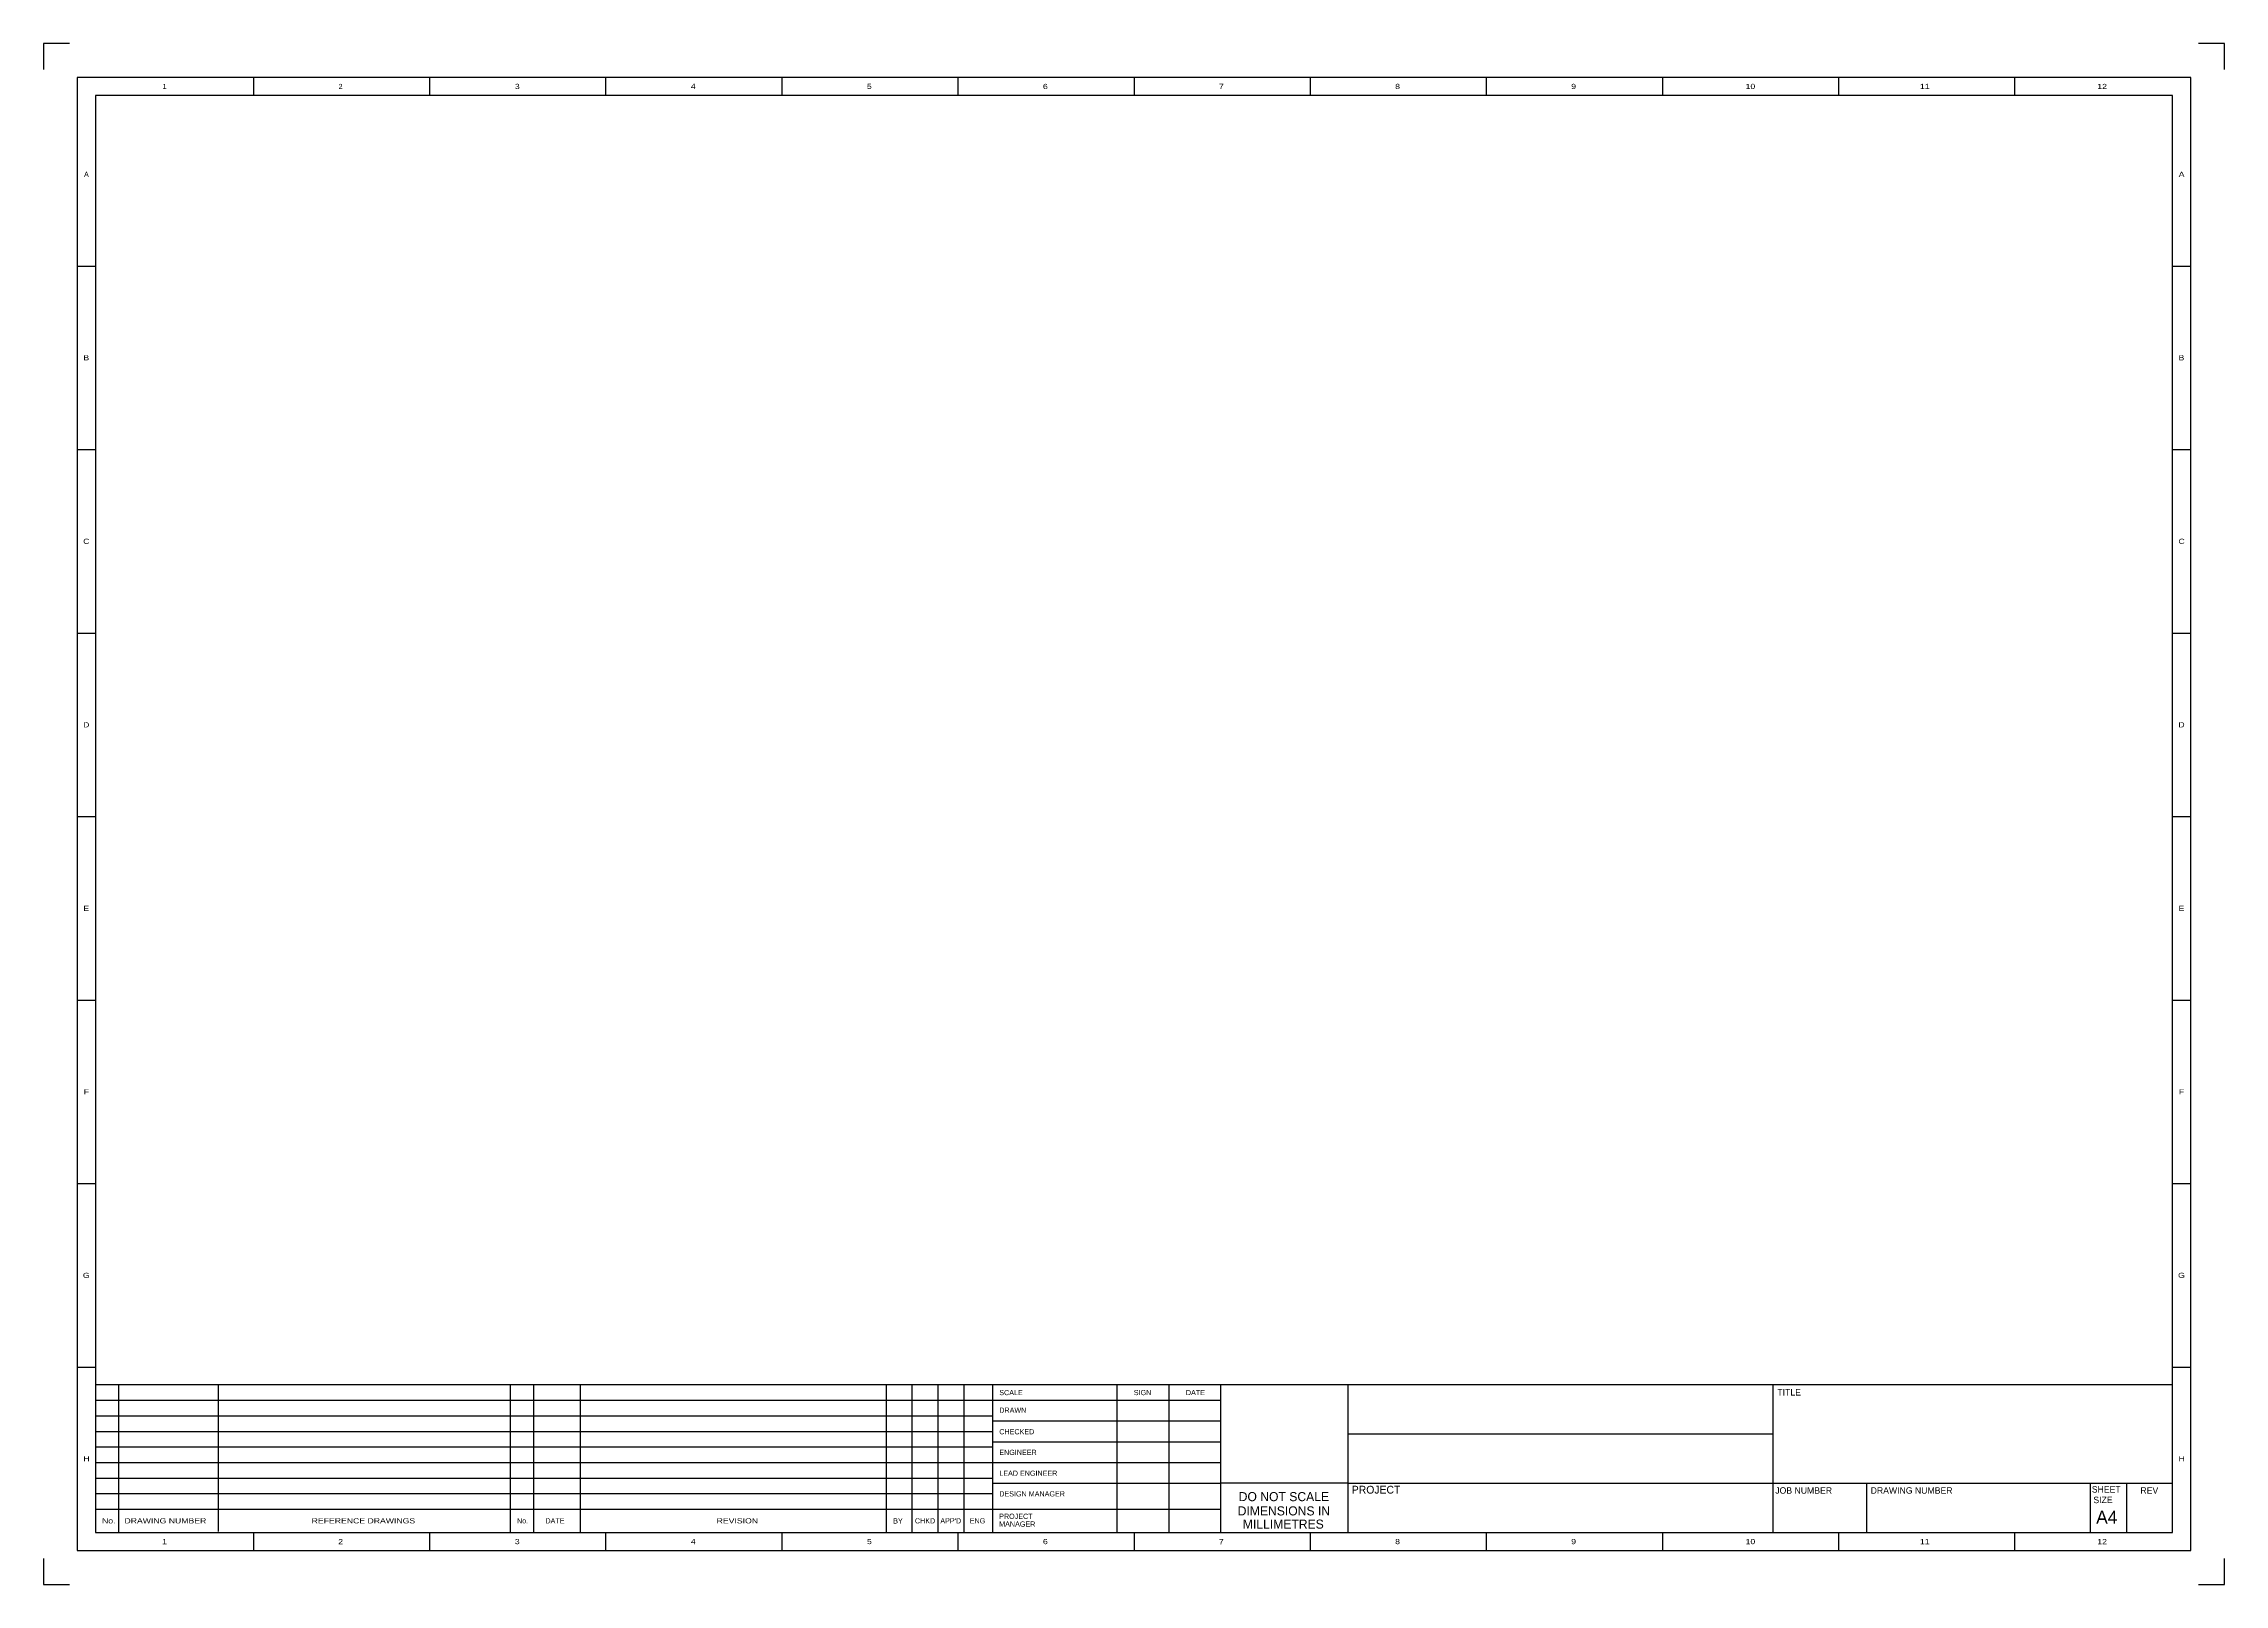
# Model space of a CAD drawing. Extents: x 0 to 297, y 0 to 210.
import ezdxf
from ezdxf.enums import TextEntityAlignment as Align

# ---------------------------------------------------------------- set-up
doc = ezdxf.new("R2010")
doc.units = 0
doc.header["$MEASUREMENT"] = 0
doc.layers.add('-CS', color=7, linetype='CONTINUOUS')
doc.layers.add('A1-CS', color=7, linetype='CONTINUOUS')

msp = doc.modelspace()

# ---------------------------------------------------------------- linework, layer by layer
at = {"layer": '-CS', "color": 212, "linetype": 'CONTINUOUS'}
for p, q in [((-0.15999, 209.581822), (-0.15999, 206.046322)), ((3.375511, 209.581822), (-0.15999, 209.581822)), ((297.17556, 209.581822), (293.64006, 209.581822)), ((297.17556, 206.046322), (297.17556, 209.581822)), ((292.57941, 204.985672), (4.436161, 204.985672)), ((4.436161, 204.985672), (4.436161, 4.169272)), ((290.10456, 202.510822), (6.911011, 202.510822)), ((6.911011, 202.510822), (6.911011, 6.644122)), ((28.449277, 204.985672), (28.449277, 202.510822)), ((52.455322, 204.985672), (52.455322, 202.510822)), ((76.471973, 204.985672), (76.471973, 202.510822)), ((100.488625, 204.985672), (100.488625, 202.510822)), ((124.49467, 204.985672), (124.49467, 202.510822)), ((148.507786, 204.985672), (148.507786, 202.510822)), ((172.520901, 204.985672), (172.520901, 202.510822)), ((196.526947, 204.985672), (196.526947, 202.510822)), ((220.543598, 204.985672), (220.543598, 202.510822)), ((244.56025, 204.985672), (244.56025, 202.510822)), ((268.566295, 204.985672), (268.566295, 202.510822)), ((290.10456, 6.644122), (290.10456, 202.510822)), ((292.57941, 4.169272), (292.57941, 204.985672)), ((4.436161, 179.26491), (6.911011, 179.26491)), ((290.10456, 179.26491), (292.57941, 179.26491)), ((4.436161, 154.251247), (6.907475, 154.251247)), ((290.10456, 154.251247), (292.575875, 154.251247)), ((4.436161, 129.237585), (6.907475, 129.237585)), ((290.10456, 129.237585), (292.575875, 129.237585)), ((4.436161, 104.223922), (6.907475, 104.223922)), ((290.10456, 104.223922), (292.575875, 104.223922)), ((4.436161, 79.21026), (6.907475, 79.21026)), ((290.10456, 79.21026), (292.575875, 79.21026)), ((4.436161, 54.196597), (6.907475, 54.196597)), ((290.10456, 54.196597), (292.575875, 54.196597)), ((4.436161, 29.182935), (6.907475, 29.182935)), ((6.911011, 26.796472), (290.10456, 26.796472)), ((10.092961, 6.644122), (10.092961, 26.796472)), ((63.47901, 6.644122), (63.47901, 26.796472)), ((66.66096, 6.644122), (66.66096, 26.796472)), ((73.02486, 6.644122), (73.02486, 26.796472)), ((114.743761, 6.644122), (114.743761, 26.796472)), ((118.279261, 6.644122), (118.279261, 26.796472)), ((121.814761, 6.644122), (121.814761, 26.796472)), ((125.350261, 6.644122), (125.350261, 26.796472)), ((129.239311, 6.644122), (129.239311, 26.796472)), ((146.209711, 6.644122), (146.209711, 26.796472)), ((153.280711, 6.644122), (153.280711, 26.796472)), ((160.351711, 6.644122), (160.351711, 26.796472)), ((177.675661, 26.796472), (177.675661, 6.644122)), ((235.65786, 6.644122), (235.65786, 26.796472)), ((290.10456, 29.182935), (292.575875, 29.182935)), ((6.911011, 24.675172), (129.239311, 24.675172)), ((129.239311, 24.675172), (160.351711, 24.675172)), ((6.911011, 22.553872), (129.239311, 22.553872)), ((129.239311, 21.846772), (160.351711, 21.846772)), ((6.911011, 20.432572), (129.239311, 20.432572)), ((6.911011, 18.311272), (129.239311, 18.311272)), ((129.239311, 19.018372), (160.351711, 19.018372)), ((177.675661, 20.079022), (235.65786, 20.079022)), ((6.911011, 16.189972), (129.239311, 16.189972)), ((129.239311, 16.189972), (160.351711, 16.189972)), ((6.911011, 14.068672), (129.239311, 14.068672)), ((6.911011, 11.947372), (129.239311, 11.947372)), ((129.239311, 13.361572), (160.351711, 13.361572)), ((177.675661, 13.361572), (160.351711, 13.361572)), ((177.675661, 13.361572), (235.65786, 13.361572)), ((235.65786, 13.361572), (290.10456, 13.361572)), ((248.38566, 13.361572), (248.38566, 6.644122)), ((278.879348, 13.361572), (278.879348, 6.644122)), ((283.829048, 13.361572), (283.829048, 6.644122)), ((6.911011, 9.826072), (129.239311, 9.826072)), ((129.239311, 9.826072), (160.351711, 9.826072)), ((6.911011, 6.644122), (290.10456, 6.644122)), ((28.449277, 6.644122), (28.449277, 4.169272)), ((52.455322, 6.644122), (52.455322, 4.169272)), ((76.471973, 6.644122), (76.471973, 4.169272)), ((100.488625, 6.644122), (100.488625, 4.169272)), ((124.49467, 6.644122), (124.49467, 4.169272)), ((148.507786, 6.644122), (148.507786, 4.169272)), ((172.520901, 6.644122), (172.520901, 4.169272)), ((196.526947, 6.644122), (196.526947, 4.169272)), ((220.543598, 6.644122), (220.543598, 4.169272)), ((244.56025, 6.644122), (244.56025, 4.169272)), ((268.566295, 6.644122), (268.566295, 4.169272)), ((-0.15999, 3.108622), (-0.15999, -0.426878)), ((4.436161, 4.169272), (292.57941, 4.169272)), ((297.17556, -0.426878), (297.17556, 3.108622)), ((-0.15999, -0.426878), (3.375511, -0.426878)), ((293.64006, -0.426878), (297.17556, -0.426878))]:
    msp.add_line(p, q, dxfattribs=at)
at = {"layer": 'A1-CS', "color": 212, "linetype": 'CONTINUOUS'}
for p, q in [((-0.15999, 209.581822), (-0.15999, 206.046322)), ((3.375511, 209.581822), (-0.15999, 209.581822)), ((297.17556, 209.581822), (293.64006, 209.581822)), ((297.17556, 206.046322), (297.17556, 209.581822)), ((292.57941, 204.985672), (4.436161, 204.985672)), ((4.436161, 204.985672), (4.436161, 4.169272)), ((290.10456, 202.510822), (6.911011, 202.510822)), ((6.911011, 202.510822), (6.911011, 6.644122)), ((28.449277, 204.985672), (28.449277, 202.510822)), ((52.455322, 204.985672), (52.455322, 202.510822)), ((76.471973, 204.985672), (76.471973, 202.510822)), ((100.488625, 204.985672), (100.488625, 202.510822)), ((124.49467, 204.985672), (124.49467, 202.510822)), ((148.507786, 204.985672), (148.507786, 202.510822)), ((172.520901, 204.985672), (172.520901, 202.510822)), ((196.526947, 204.985672), (196.526947, 202.510822)), ((220.543598, 204.985672), (220.543598, 202.510822)), ((244.56025, 204.985672), (244.56025, 202.510822)), ((268.566295, 204.985672), (268.566295, 202.510822)), ((290.10456, 6.644122), (290.10456, 202.510822)), ((292.57941, 4.169272), (292.57941, 204.985672)), ((4.436161, 179.26491), (6.911011, 179.26491)), ((290.10456, 179.26491), (292.57941, 179.26491)), ((4.436161, 154.251247), (6.907475, 154.251247)), ((290.10456, 154.251247), (292.575875, 154.251247)), ((4.436161, 129.237585), (6.907475, 129.237585)), ((290.10456, 129.237585), (292.575875, 129.237585)), ((4.436161, 104.223922), (6.907475, 104.223922)), ((290.10456, 104.223922), (292.575875, 104.223922)), ((4.436161, 79.21026), (6.907475, 79.21026)), ((290.10456, 79.21026), (292.575875, 79.21026)), ((4.436161, 54.196597), (6.907475, 54.196597)), ((290.10456, 54.196597), (292.575875, 54.196597)), ((4.436161, 29.182935), (6.907475, 29.182935)), ((6.911011, 26.796472), (290.10456, 26.796472)), ((10.092961, 6.644122), (10.092961, 26.796472)), ((23.677058, 6.787219), (23.677058, 26.796472)), ((63.47901, 6.644122), (63.47901, 26.796472)), ((66.66096, 6.644122), (66.66096, 26.796472)), ((73.02486, 6.644122), (73.02486, 26.796472)), ((114.743761, 6.644122), (114.743761, 26.796472)), ((118.279261, 6.644122), (118.279261, 26.796472)), ((121.814761, 6.644122), (121.814761, 26.796472)), ((125.350261, 6.644122), (125.350261, 26.796472)), ((129.239311, 6.644122), (129.239311, 26.796472)), ((146.209711, 6.644122), (146.209711, 26.796472)), ((153.280711, 6.644122), (153.280711, 26.796472)), ((160.351711, 6.644122), (160.351711, 26.796472)), ((177.675661, 26.796472), (177.675661, 6.644122)), ((235.65786, 6.644122), (235.65786, 26.796472)), ((290.10456, 29.182935), (292.575875, 29.182935)), ((6.911011, 24.675172), (129.239311, 24.675172)), ((129.239311, 24.675172), (160.351711, 24.675172)), ((6.911011, 22.553872), (129.239311, 22.553872)), ((129.239311, 21.846772), (160.351711, 21.846772)), ((6.911011, 20.432572), (129.239311, 20.432572)), ((6.911011, 18.311272), (129.239311, 18.311272)), ((129.239311, 19.018372), (160.351711, 19.018372)), ((177.675661, 20.079022), (235.65786, 20.079022)), ((6.911011, 16.189972), (129.239311, 16.189972)), ((129.239311, 16.189972), (160.351711, 16.189972)), ((6.911011, 14.068672), (129.239311, 14.068672)), ((6.911011, 11.947372), (129.239311, 11.947372)), ((129.239311, 13.361572), (160.351711, 13.361572)), ((177.675661, 13.361572), (160.351711, 13.361572)), ((177.675661, 13.361572), (235.65786, 13.361572)), ((235.65786, 13.361572), (290.10456, 13.361572)), ((248.38566, 13.361572), (248.38566, 6.644122)), ((278.879348, 13.361572), (278.879348, 6.644122)), ((283.829048, 13.361572), (283.829048, 6.644122)), ((6.911011, 9.826072), (129.239311, 9.826072)), ((129.239311, 9.826072), (160.351711, 9.826072)), ((6.911011, 6.644122), (290.10456, 6.644122)), ((28.449277, 6.644122), (28.449277, 4.169272)), ((52.455322, 6.644122), (52.455322, 4.169272)), ((76.471973, 6.644122), (76.471973, 4.169272)), ((100.488625, 6.644122), (100.488625, 4.169272)), ((124.49467, 6.644122), (124.49467, 4.169272)), ((148.507786, 6.644122), (148.507786, 4.169272)), ((172.520901, 6.644122), (172.520901, 4.169272)), ((196.526947, 6.644122), (196.526947, 4.169272)), ((220.543598, 6.644122), (220.543598, 4.169272)), ((244.56025, 6.644122), (244.56025, 4.169272)), ((268.566295, 6.644122), (268.566295, 4.169272)), ((-0.15999, 3.108622), (-0.15999, -0.426878)), ((4.436161, 4.169272), (292.57941, 4.169272)), ((297.17556, -0.426878), (297.17556, 3.108622)), ((-0.15999, -0.426878), (3.375511, -0.426878)), ((293.64006, -0.426878), (297.17556, -0.426878))]:
    msp.add_line(p, q, dxfattribs=at)

# ---------------------------------------------------------------- texts
at = {"layer": '-CS', "color": 212, "linetype": 'CONTINUOUS'}
for s, height, p in [('1', 0.703565, (16.333118, 203.748247)), ('2', 0.703564, (40.332092, 203.748247)), ('A', 0.703564, (5.673586, 191.769973)), ('SIGN', 0.7071, (149.674501, 25.718144)), ('DATE', 0.7071, (156.883385, 25.718144)), ('TITLE', 0.883875, (237.835729, 25.7535)), ('JOB NUMBER', 0.883875, (239.812073, 12.371632)), ('DRAWING NUMBER', 0.883875, (254.526824, 12.371632)), ('SHEET', 0.883875, (281.067251, 12.527919)), ('No.', 0.7071, (65.144231, 8.235097)), ('DATE', 0.7071, (69.560071, 8.235097)), ('BY', 0.7071, (116.327664, 8.220955)), ('CHKD', 0.7071, (120.018726, 8.235097)), ("APP'D", 0.7071, (123.525942, 8.235097)), ('ENG', 0.7071, (127.174578, 8.235097))]:
    msp.add_text(s, height=height, dxfattribs=at).set_placement(p, align=Align.MIDDLE)
at = {"layer": '-CS', "color": 212, "linetype": 'CONTINUOUS', "width": 1.25}
for s, p in [('3', (64.422989, 203.748247)), ('4', (88.418428, 203.748247)), ('5', (112.424473, 203.748247)), ('6', (136.419911, 203.748247)), ('7', (160.41535, 203.748247)), ('8', (184.442607, 203.748247)), ('9', (208.448653, 203.748247)), ('10', (232.553691, 203.748247)), ('11', (256.326394, 203.748247)), ('12', (280.505678, 203.748247)), ('A', (291.341985, 191.769973)), ('B', (5.652373, 166.759846)), ('B', (291.320773, 166.759846)), ('C', (5.662979, 141.742648)), ('C', (291.331379, 141.742648)), ('D', (5.655908, 116.732521)), ('D', (291.324308, 116.732521)), ('E', (5.655908, 91.715323)), ('E', (291.324308, 91.715323)), ('F', (5.673586, 66.705196)), ('F', (291.341985, 66.705196)), ('G', (5.655908, 41.687998)), ('G', (291.324308, 41.687998)), ('H', (5.684192, 16.677871)), ('H', (291.356128, 16.677871)), ('1', (16.329583, 5.406697)), ('2', (40.335628, 5.406697)), ('3', (64.422989, 5.406697)), ('4', (88.418428, 5.406697)), ('5', (112.424473, 5.406697)), ('6', (136.419911, 5.406697)), ('7', (160.41535, 5.406697)), ('8', (184.442607, 5.406697)), ('9', (208.448653, 5.406697)), ('10', (232.553691, 5.406697)), ('11', (256.326394, 5.406697)), ('12', (280.505678, 5.406697))]:
    msp.add_text(s, height=0.7071, dxfattribs=at).set_placement(p, align=Align.MIDDLE)
at = {"layer": '-CS', "color": 212, "linetype": 'CONTINUOUS'}
for s, height, p in [('SCALE', 0.7071, (130.140863, 25.718144)), ('DRAWN', 0.7071, (130.140863, 23.31754)), ('CHECKED', 0.7071, (130.140863, 20.37954)), ('ENGINEER', 0.7071, (130.140863, 17.565282)), ('LEAD ENGINEER', 0.7071, (130.140863, 14.72274)), ('DESIGN MANAGER', 0.7071, (130.140863, 11.912017)), ('PROJECT', 1.06065, (178.205986, 12.477697)), ('PROJECT', 0.7071, (130.123186, 8.853809)), ('MANAGER', 0.7071, (130.123186, 7.793159))]:
    msp.add_text(s, height=height, dxfattribs=at).set_placement(p, align=Align.MIDDLE_LEFT)
msp.add_text('A4', height=1.764215, dxfattribs=at).set_placement((281.138532, 7.849727), align=Align.CENTER)
at = {"layer": '-CS', "color": 212, "linetype": 'CONTINUOUS', "width": 1.25}
for s, p in [('No.', (7.801957, 8.235097)), ('DRAWING NUMBER', (10.8637, 8.235097)), ('REFERENCE DRAWINGS', (36.382939, 8.235097)), ('REVISION', (91.603913, 8.235097))]:
    msp.add_text(s, height=0.7071, dxfattribs=at).set_placement(p, align=Align.MIDDLE_LEFT)
at = {"layer": 'A1-CS', "color": 212, "linetype": 'CONTINUOUS'}
for s, height, p in [('1', 0.703565, (16.333118, 203.748247)), ('2', 0.703564, (40.332092, 203.748247)), ('A', 0.703564, (5.673586, 191.769973)), ('SIGN', 0.7071, (149.674501, 25.718144)), ('DATE', 0.7071, (156.883385, 25.718144)), ('TITLE', 0.883875, (237.835729, 25.7535)), ('DO NOT SCALE', 1.237425, (168.942976, 11.533718)), ('JOB NUMBER', 0.883875, (239.812073, 12.371632)), ('DRAWING NUMBER', 0.883875, (254.526824, 12.371632)), ('REV', 0.883875, (286.943824, 12.371632)), ('DIMENSIONS IN', 1.237425, (168.942976, 9.589194)), ('SIZE', 0.883875, (280.623531, 11.085682)), ('No.', 0.7071, (65.144231, 8.235097)), ('DATE', 0.7071, (69.560071, 8.235097)), ('BY', 0.7071, (116.327664, 8.220955)), ('CHKD', 0.7071, (120.018726, 8.235097)), ("APP'D", 0.7071, (123.525942, 8.235097)), ('ENG', 0.7071, (127.174578, 8.235097)), ('MILLIMETRES', 1.237425, (168.862301, 7.78725))]:
    msp.add_text(s, height=height, dxfattribs=at).set_placement(p, align=Align.MIDDLE)
at = {"layer": 'A1-CS', "color": 212, "linetype": 'CONTINUOUS', "width": 1.25}
for s, p in [('3', (64.422989, 203.748247)), ('4', (88.418428, 203.748247)), ('5', (112.424473, 203.748247)), ('6', (136.419911, 203.748247)), ('7', (160.41535, 203.748247)), ('8', (184.442607, 203.748247)), ('9', (208.448653, 203.748247)), ('10', (232.553691, 203.748247)), ('11', (256.326394, 203.748247)), ('12', (280.505678, 203.748247)), ('A', (291.341985, 191.769973)), ('B', (5.652373, 166.759846)), ('B', (291.320773, 166.759846)), ('C', (5.662979, 141.742648)), ('C', (291.331379, 141.742648)), ('D', (5.655908, 116.732521)), ('D', (291.324308, 116.732521)), ('E', (5.655908, 91.715323)), ('E', (291.324308, 91.715323)), ('F', (5.673586, 66.705196)), ('F', (291.341985, 66.705196)), ('G', (5.655908, 41.687998)), ('G', (291.324308, 41.687998)), ('H', (5.684192, 16.677871)), ('H', (291.356128, 16.677871)), ('1', (16.329583, 5.406697)), ('2', (40.335628, 5.406697)), ('3', (64.422989, 5.406697)), ('4', (88.418428, 5.406697)), ('5', (112.424473, 5.406697)), ('6', (136.419911, 5.406697)), ('7', (160.41535, 5.406697)), ('8', (184.442607, 5.406697)), ('9', (208.448653, 5.406697)), ('10', (232.553691, 5.406697)), ('11', (256.326394, 5.406697)), ('12', (280.505678, 5.406697))]:
    msp.add_text(s, height=0.7071, dxfattribs=at).set_placement(p, align=Align.MIDDLE)
at = {"layer": 'A1-CS', "color": 212, "linetype": 'CONTINUOUS'}
for s, p in [('SCALE', (130.140863, 25.718144)), ('DRAWN', (130.140863, 23.31754)), ('CHECKED', (130.140863, 20.37954)), ('ENGINEER', (130.140863, 17.565282)), ('LEAD ENGINEER', (130.140863, 14.72274)), ('DESIGN MANAGER', (130.140863, 11.912017)), ('PROJECT', (130.123186, 8.853809)), ('MANAGER', (130.123186, 7.793159))]:
    msp.add_text(s, height=0.7071, dxfattribs=at).set_placement(p, align=Align.MIDDLE_LEFT)
at = {"layer": 'A1-CS', "color": 212, "linetype": 'CONTINUOUS', "width": 1.25}
for s, p in [('No.', (7.801957, 8.235097)), ('DRAWING NUMBER', (10.8637, 8.235097)), ('REFERENCE DRAWINGS', (36.382939, 8.235097)), ('REVISION', (91.603913, 8.235097))]:
    msp.add_text(s, height=0.7071, dxfattribs=at).set_placement(p, align=Align.MIDDLE_LEFT)

doc.saveas('drawing.dxf')
